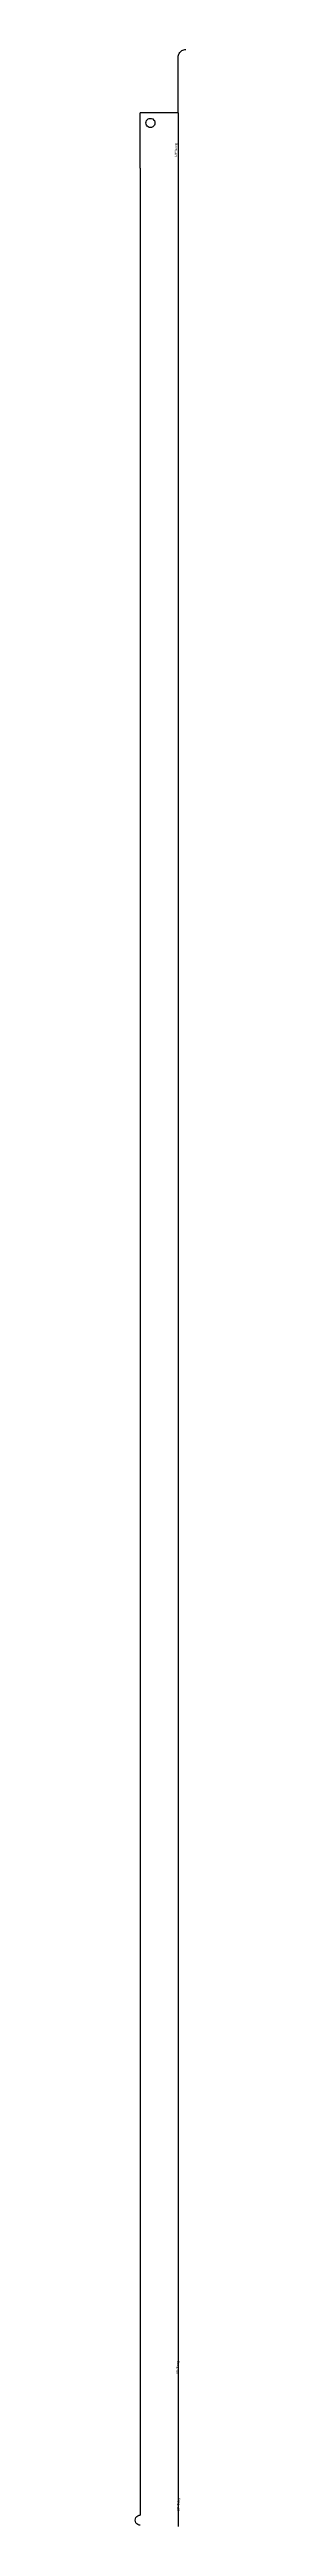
# Model space of a CAD drawing. Header units: millimetres. Extents: x -25 to 175, y 11 to 1197.
# Drawn here: x 14 to 34, y 96 to 1075 of the extents above; entities that cross this region are included whole.
import ezdxf

# ---------------------------------------------------------------- set-up
doc = ezdxf.new("R2010")
doc.units = ezdxf.units.MM
doc.layers.add('LinearY', color=7, linetype='ByLayer')
doc.styles.get("Standard").update_dxf_attribs({"font": 'txt', "width": 0.75})

msp = doc.modelspace()

# ---------------------------------------------------------------- linework, layer by layer
at = {"layer": 'LinearY'}
for p, q in [((31, 1072), (31.03, 1072.39)), ((31, 1050), (31, 1072)), ((31.03, 1072.39), (31.1, 1072.78)), ((31.1, 1072.78), (31.23, 1073.15)), ((31.23, 1073.15), (31.4, 1073.5)), ((31.4, 1073.5), (31.62, 1073.83)), ((31.62, 1073.83), (31.88, 1074.12)), ((31.88, 1074.12), (32.17, 1074.38)), ((32.17, 1074.38), (32.5, 1074.6)), ((32.5, 1074.6), (32.85, 1074.77)), ((32.85, 1074.77), (33.22, 1074.9)), ((33.22, 1074.9), (33.61, 1074.97)), ((33.61, 1074.97), (34, 1075)), ((31, 1050), (16, 1050)), ((16, 1028.08), (16, 1050)), ((18.44, 1046.9), (18.73, 1047.27)), ((18.73, 1047.27), (19.1, 1047.56)), ((19.1, 1047.56), (19.53, 1047.74)), ((19.53, 1047.74), (20, 1047.8)), ((20, 1047.8), (20.47, 1047.74)), ((20.47, 1047.74), (20.9, 1047.56)), ((20.9, 1047.56), (21.27, 1047.27)), ((21.27, 1047.27), (21.56, 1046.9)), ((18.2, 1046), (18.26, 1046.47)), ((18.26, 1045.53), (18.2, 1046)), ((18.26, 1046.47), (18.44, 1046.9)), ((18.44, 1045.1), (18.26, 1045.53)), ((18.73, 1044.73), (18.44, 1045.1)), ((19.1, 1044.44), (18.73, 1044.73)), ((19.53, 1044.26), (19.1, 1044.44)), ((20, 1044.2), (19.53, 1044.26)), ((20.47, 1044.26), (20, 1044.2)), ((20.9, 1044.44), (20.47, 1044.26)), ((21.27, 1044.73), (20.9, 1044.44)), ((21.56, 1045.1), (21.27, 1044.73)), ((21.56, 1046.9), (21.74, 1046.47)), ((21.74, 1045.53), (21.56, 1045.1)), ((21.74, 1046.47), (21.8, 1046)), ((21.8, 1046), (21.74, 1045.53)), ((16, 1028.08), (16, 111.81)), ((16, 111.81), (16, 100.86)), ((14, 98.86), (14.07, 99.38)), ((14.07, 98.34), (14, 98.86)), ((14.07, 99.38), (14.27, 99.86)), ((14.27, 97.86), (14.07, 98.34)), ((14.27, 99.86), (14.59, 100.28)), ((14.59, 100.28), (15, 100.59)), ((15, 100.59), (15.48, 100.79)), ((15.48, 100.79), (16, 100.86)), ((14.59, 97.45), (14.27, 97.86)), ((15, 97.13), (14.59, 97.45)), ((15.48, 96.93), (15, 97.13)), ((16, 96.86), (15.48, 96.93))]:
    msp.add_line(p, q, dxfattribs=at)
at = {"layer": 'LinearY', "color": 2}
msp.add_line((31, 1050), (31, 96.36), dxfattribs=at)

# ---------------------------------------------------------------- texts
at = {"layer": 'LinearY', "char_height": 1, "width": 100, "attachment_point": 1, "rotation": 90}
for insert in [(29.56, 1032.67), (30.32, 156.47), (30.56, 102.35)]:
    msp.add_mtext('UP45deg\\P', dxfattribs=dict(at, insert=insert))

doc.saveas('drawing.dxf')
